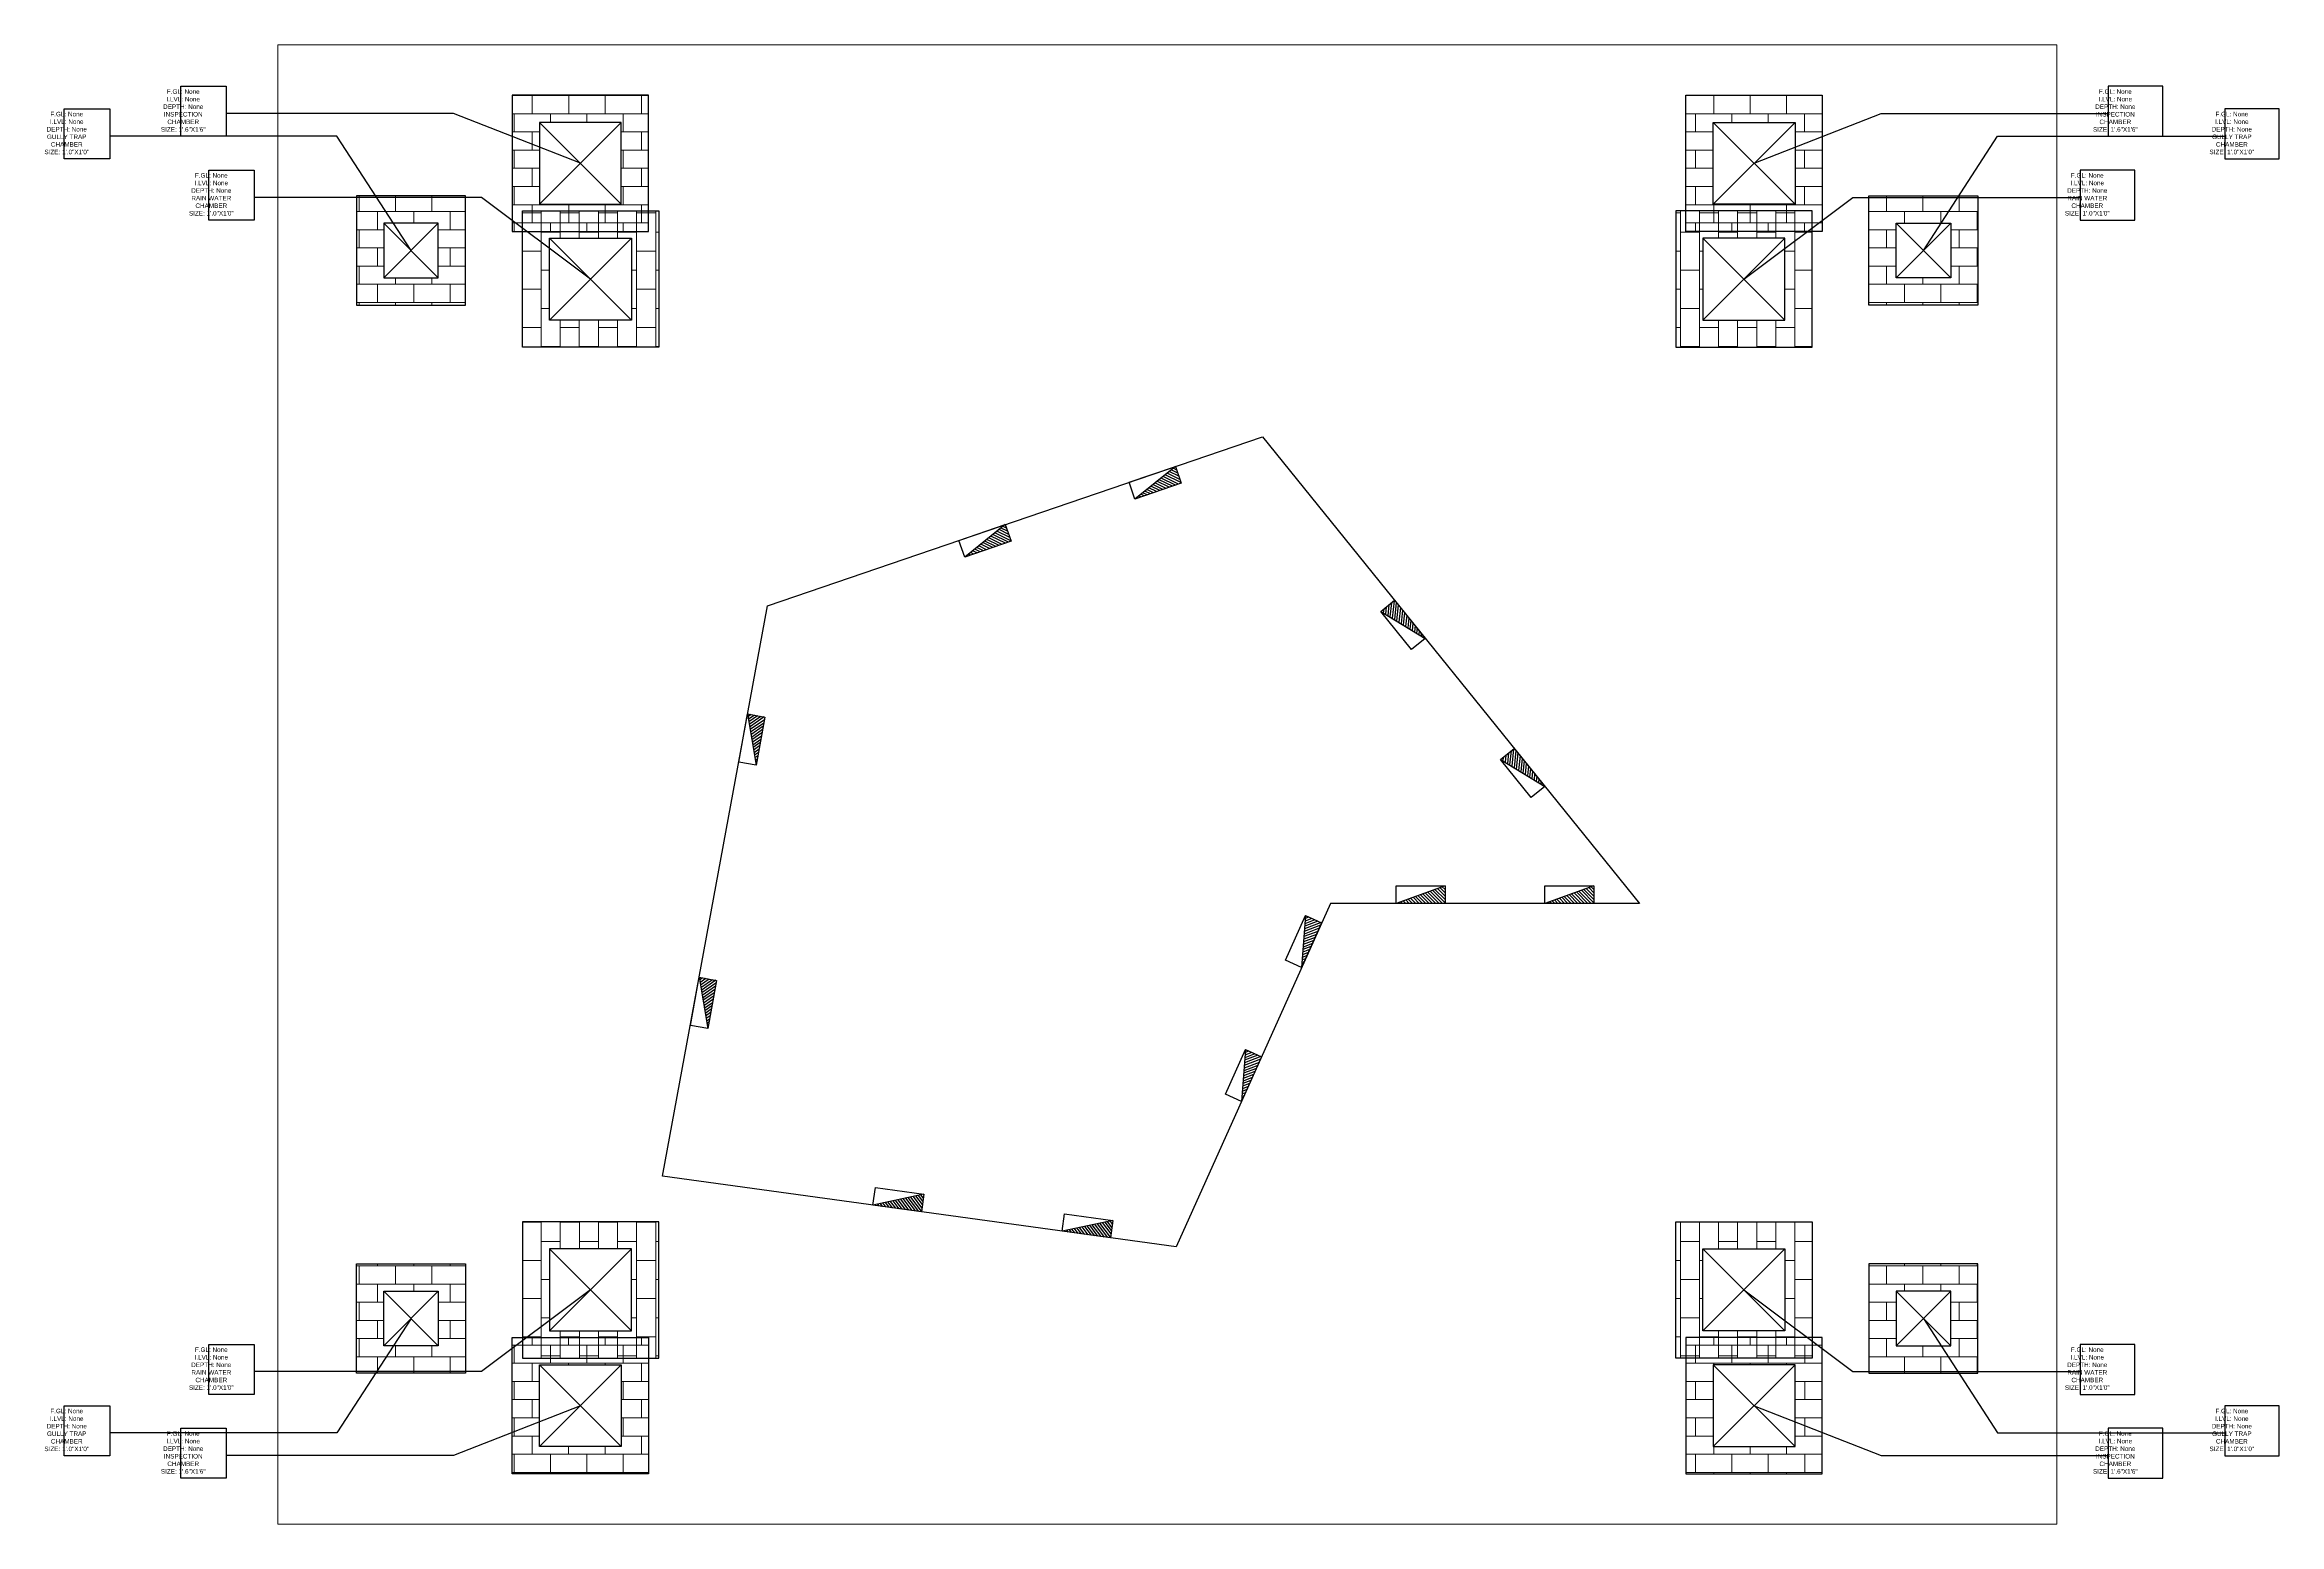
# Model space of a CAD drawing. Header units: millimetres. Extents: x 339 to 831, y 255 to 581.
import ezdxf

# ---------------------------------------------------------------- set-up
doc = ezdxf.new("R2010")
doc.units = ezdxf.units.MM
for name, color, linetype, lineweight in [('PP-OUTER', 4, 'Continuous', 15), ('PP-RWP', 150, 'Continuous', 15), ('PP-SWP', 1, 'Continuous', 20), ('PP-WWP', 3, 'Continuous', 20), ('SB', 6, 'Continuous', 30)]:
    doc.layers.add(name, color=color, linetype=linetype, lineweight=lineweight)
for name, color, linetype in [('PP-ROOM', 11, 'Continuous'), ('TextLayer', 7, 'Continuous'), ('TextLayerBoundry', 7, 'Continuous')]:
    doc.layers.add(name, color=color, linetype=linetype)
doc.styles.get("Standard").update_dxf_attribs({"font": 'arial.ttf'})

# ---------------------------------------------------------------- blocks, each defined once
blk = doc.blocks.new('GT 1')
at = {"layer": 'PP-WWP', "lineweight": 15}
h = blk.add_hatch(dxfattribs=at)
h.set_pattern_fill('AR-B816', color=9, scale=0.5, style=0)
h.set_pattern_definition([(0, (0, 0), (0, 4), []), (90, (0, 0), (-3.999999999999996, 4), [4, -4])])
h.paths.add_polyline_path([(376155.1063967842, 227649.4802232289), (376131.1039681962, 227649.480223229), (376131.1039681962, 227673.4826518168), (376155.1063967842, 227673.4826518168)])
h.paths.add_polyline_path([(376149.1057896372, 227667.4820446698), (376137.1045753433, 227667.4820446698), (376137.1045753433, 227655.4808303759), (376149.105789637, 227655.4808303759)], flags=16)
at = {"layer": 'PP-WWP', "lineweight": 30}
for p, q in [((376149.105789637, 227655.4808303759), (376137.1045753433, 227667.4820446698)), ((376137.1045753433, 227655.4808303759), (376149.1057896372, 227667.4820446698))]:
    blk.add_line(p, q, dxfattribs=at)
for points in [[(376155.1063967842, 227649.4802232289), (376155.1063967842, 227673.4826518168), (376131.1039681962, 227673.4826518168), (376131.1039681962, 227649.480223229)], [(376149.105789637, 227655.4808303759), (376149.1057896372, 227667.4820446698), (376137.1045753433, 227667.4820446698), (376137.1045753433, 227655.4808303759)]]:
    blk.add_lwpolyline(points, close=True, dxfattribs=at)
blk = doc.blocks.new('GHYTU')
at = {"layer": 'PP-RWP', "lineweight": 13, "ltscale": 30}
h = blk.add_hatch(dxfattribs=at)
h.set_pattern_fill('AR-B816', color=9, scale=0.0437500000004244, angle=-90.00000000009364, style=0)
h.set_pattern_definition([(270, (18204.31744541942, 19409.05260894233), (0.3500000000033954, -5.721e-13), []), (359.9999999999064, (18204.31744541942, 19409.05260894233), (0.3500000000039675, 0.3500000000028232), [0.3500000000033954, -0.3500000000033954])])
h.paths.add_polyline_path([(1084.106445236244, 356.8383337718769), (1086.606445236259, 356.8383337718769), (1086.606445236259, 354.3383337718625), (1084.106445236244, 354.3383337718625)])
h.paths.add_polyline_path([(1084.606445236244, 354.8383337718624), (1086.106445236255, 354.8383337718624), (1086.106445236259, 356.3383337718806), (1084.606445236244, 356.3383337718806)], flags=16)
at = {"layer": 'PP-RWP', "lineweight": 30, "ltscale": 30}
for p, q in [((1086.106445236259, 356.3383337718769), (1084.606445236244, 354.8383337718624)), ((1086.106445236259, 354.8383337718624), (1084.606445236244, 356.3383337718769))]:
    blk.add_line(p, q, dxfattribs=at)
for points in [[(1084.106445236244, 356.8383337718769), (1084.106445236244, 354.3383337718625), (1086.606445236259, 354.3383337718625), (1086.606445236259, 356.8383337718769)], [(1084.606445236244, 356.3383337718769), (1084.606445236244, 354.8383337718624), (1086.106445236259, 354.8383337718624), (1086.106445236259, 356.3383337718769)]]:
    blk.add_lwpolyline(points, close=True, dxfattribs=at)
blk = doc.blocks.new('IC 1')
at = {"layer": 'PP-SWP', "lineweight": 15, "ltscale": 30}
h = blk.add_hatch(dxfattribs=at)
h.set_pattern_fill('AR-B816', color=9, scale=6.000607146966712, style=0)
h.set_pattern_definition([(179.999999999925, (376164.1073075047, 227652.4805268024), (5.2382e-12, 4.000404764649728), []), (90, (376164.1073075047, 227652.4805268024), (4.000404764654962, 4.000404764644491), [4.000404764649728, -4.000404764649728])])
h.paths.add_polyline_path([(376179.1088253719, 227667.4820446698), (376179.1088253719, 227637.4790089349), (376149.105789637, 227637.479008935), (376149.1057896372, 227667.4820446698)])
h.paths.add_polyline_path([(376155.1063967842, 227661.4814375228), (376155.1063967842, 227643.479616082), (376173.108218225, 227643.479616082), (376173.108218225, 227661.4814375228)], flags=16)
at = {"layer": 'PP-SWP', "linetype": 'Continuous', "lineweight": 30, "ltscale": 30}
for p, q in [((376173.108218225, 227661.4814375228), (376155.1063967842, 227643.479616082)), ((376173.108218225, 227643.479616082), (376155.1063967842, 227661.4814375228))]:
    blk.add_line(p, q, dxfattribs=at)
for points in [[(376179.1088253719, 227667.4820446698), (376149.1057896372, 227667.4820446698), (376149.105789637, 227637.479008935), (376179.1088253719, 227637.4790089349)], [(376173.108218225, 227661.4814375228), (376155.1063967842, 227661.4814375228), (376155.1063967842, 227643.479616082), (376173.108218225, 227643.479616082)]]:
    blk.add_lwpolyline(points, close=True, dxfattribs=at)
blk = doc.blocks.new('CCDD')
at = {"layer": 'SB'}
for p, q in [((289471.2230616091, 2357.333353498018), (289491.1123911296, 2350.152471313402)), ((289491.1123911296, 2357.333353498018), (289471.2230616091, 2357.333353498018)), ((289471.2230616091, 2357.333353498018), (289471.2230616091, 2350.152471313402)), ((289491.1123911296, 2350.152471313402), (289491.1123911296, 2357.333353498018)), ((289471.2230616091, 2350.152471313402), (289491.1123911296, 2350.152471313402))]:
    blk.add_line(p, q, dxfattribs=at)
at = {"layer": 'SB', "color": 1, "lineweight": 25, "ltscale": 30}
for p, q in [((289471.2230616091, 2357.173597033633), (289471.3404396705, 2357.290975094732)), ((289471.2230616091, 2355.822810844506), (289472.3329044478, 2356.932653682684)), ((289471.2230616091, 2354.472024655311), (289473.3253692248, 2356.574332270869)), ((289471.2230616091, 2353.121238466268), (289474.317834002, 2356.216010858741)), ((289471.2230616091, 2351.770452277143), (289475.310298779, 2355.857689446892)), ((289471.2230616091, 2350.419666088029), (289476.3027635562, 2355.499368034899)), ((289472.3066530236, 2350.152471313402), (289477.2952283333, 2355.14104662284)), ((289473.6574392128, 2350.152471313402), (289478.2876931104, 2354.782725210923)), ((289475.0082254017, 2350.152471313402), (289479.2801578875, 2354.424403799024)), ((289476.3590115911, 2350.152471313402), (289480.2726226647, 2354.066082387008)), ((289477.7097977802, 2350.152471313402), (289481.2650874417, 2353.707760974942)), ((289479.0605839693, 2350.152471313402), (289482.2575522188, 2353.349439563)), ((289480.4113701584, 2350.152471313402), (289483.2500169958, 2352.991118151091)), ((289481.7621563474, 2350.152471313402), (289484.2424817731, 2352.632796739191)), ((289483.1129425364, 2350.152471313402), (289485.2349465504, 2352.274475327106)), ((289484.4637287256, 2350.152471313402), (289486.2274113273, 2351.91615391528)), ((289485.8145149149, 2350.152471313402), (289487.2198761045, 2351.55783250321)), ((289487.1653011039, 2350.152471313402), (289488.2123408816, 2351.199511091311)), ((289488.516087293, 2350.152471313402), (289489.2048056588, 2350.841189679245)), ((289489.866873482, 2350.152471313402), (289490.1972704358, 2350.482868267284))]:
    blk.add_line(p, q, dxfattribs=at)

msp = doc.modelspace()

# ---------------------------------------------------------------- linework, layer by layer
for p, q in [((497.8857825763721, 457.303236383225), (606.8239560990625, 494.5096497666175)), ((606.8239560990625, 494.5096497666175), (689.7768881617098, 391.8314580109683)), ((474.8239560990622, 331.8314580109683), (497.8857825763719, 457.303236383225)), ((621.7585709541784, 391.8314580109683), (587.8635993213738, 316.2203754724818)), ((689.7768881617098, 391.8314580109683), (621.7585709541784, 391.8314580109683)), ((587.8635993213738, 316.2203754724818), (474.8239560990622, 331.8314580109683))]:
    msp.add_line(p, q)
at = {"layer": 'PP-OUTER'}
msp.add_lwpolyline([(390.1390820220813, 580.790436636386), (781.5969431386033, 580.790436636386), (781.5969431386033, 255.1939692148237), (390.1390820220813, 255.1939692148237)], close=True, dxfattribs=at)
at = {"layer": 'PP-ROOM'}
msp.add_lwpolyline([(497.8857825763719, 457.303236383225), (606.8239560990625, 494.5096497666175), (689.7768881617098, 391.8314580109683), (621.7585709541784, 391.8314580109683), (587.8635993213738, 316.2203754724818), (474.8239560990622, 331.8314580109683), (497.8857825763719, 457.303236383225)], dxfattribs=at)
at = {"layer": 'TextLayer'}
for p, q in [((428.792770587066, 565.6448927892224), (378.792770587066, 565.6448927892224)), ((456.7251007371815, 554.7002624900779), (428.792770587066, 565.6448927892224)), ((715.0109244235209, 554.7002624900779), (742.9432545736354, 565.6448927892249)), ((742.9432545736354, 565.6448927892249), (792.9432545736354, 565.6448927892249)), ((403.16029167175606, 560.6866458519743), (353.16029167175606, 560.6866458519743)), ((419.46919456560863, 535.5068983075907), (403.16029167175606, 560.6866458519743)), ((752.266830594861, 535.5068983075616), (768.5757334887903, 560.6866458518954)), ((768.5757334887903, 560.6866458518954), (818.5757334887903, 560.6866458518954)), ((434.9695362064119, 547.1975772500637), (384.9695362064119, 547.1975772500637)), ((458.97724070747427, 529.2078545009585), (434.9695362064119, 547.1975772500637)), ((712.7587844532045, 529.2078545009576), (736.7664889542674, 547.197577250062)), ((736.7664889542674, 547.197577250062), (786.7664889542674, 547.197577250062)), ((458.97724070747245, 306.7765513502536), (434.96953620641074, 288.78682860114765)), ((712.7587844532063, 306.77655135025543), (736.7664889542684, 288.78682860115003)), ((419.46919456566684, 300.4775075436628), (403.16029167180255, 275.2977599992869)), ((752.2668305949192, 300.4775075434882), (768.5757334888664, 275.2977599991659)), ((434.96953620641074, 288.78682860114765), (384.96953620641074, 288.78682860114765)), ((736.7664889542684, 288.78682860115003), (786.7664889542684, 288.78682860115003)), ((456.7251007371233, 281.28414336108835), (428.7927705870049, 270.33951306195144)), ((715.0109244234627, 281.2841433612339), (742.9432545735659, 270.3395130620581)), ((403.16029167180255, 275.2977599992869), (353.16029167180255, 275.2977599992869)), ((768.5757334888664, 275.2977599991659), (818.5757334888664, 275.2977599991659)), ((428.7927705870049, 270.33951306195144), (378.7927705870049, 270.33951306195144)), ((742.9432545735659, 270.3395130620581), (792.9432545735659, 270.3395130620581))]:
    msp.add_line(p, q, dxfattribs=at)
at = {"layer": 'TextLayerBoundry'}
for points in [[(378.792770587066, 560.6448927892224), (368.792770587066, 560.6448927892224), (368.792770587066, 571.6448927892224), (378.792770587066, 571.6448927892224), (378.792770587066, 560.6448927892224)], [(792.9432545736354, 560.6448927892249), (804.9432545736354, 560.6448927892249), (804.9432545736354, 571.6448927892249), (792.9432545736354, 571.6448927892249), (792.9432545736354, 560.6448927892249)], [(353.16029167175606, 555.6866458519743), (343.16029167175606, 555.6866458519743), (343.16029167175606, 566.6866458519743), (353.16029167175606, 566.6866458519743), (353.16029167175606, 555.6866458519743)], [(818.5757334887903, 555.6866458518954), (830.5757334887903, 555.6866458518954), (830.5757334887903, 566.6866458518954), (818.5757334887903, 566.6866458518954), (818.5757334887903, 555.6866458518954)], [(384.9695362064119, 542.1975772500637), (374.9695362064119, 542.1975772500637), (374.9695362064119, 553.1975772500637), (384.9695362064119, 553.1975772500637), (384.9695362064119, 542.1975772500637)], [(786.7664889542674, 542.197577250062), (798.7664889542674, 542.197577250062), (798.7664889542674, 553.197577250062), (786.7664889542674, 553.197577250062), (786.7664889542674, 542.197577250062)], [(384.96953620641074, 283.78682860114765), (374.96953620641074, 283.78682860114765), (374.96953620641074, 294.78682860114765), (384.96953620641074, 294.78682860114765), (384.96953620641074, 283.78682860114765)], [(786.7664889542684, 283.78682860115003), (798.7664889542684, 283.78682860115003), (798.7664889542684, 294.78682860115003), (786.7664889542684, 294.78682860115003), (786.7664889542684, 283.78682860115003)], [(353.16029167180255, 270.2977599992869), (343.16029167180255, 270.2977599992869), (343.16029167180255, 281.2977599992869), (353.16029167180255, 281.2977599992869), (353.16029167180255, 270.2977599992869)], [(818.5757334888664, 270.2977599991659), (830.5757334888664, 270.2977599991659), (830.5757334888664, 281.2977599991659), (818.5757334888664, 281.2977599991659), (818.5757334888664, 270.2977599991659)], [(378.7927705870049, 265.33951306195144), (368.7927705870049, 265.33951306195144), (368.7927705870049, 276.33951306195144), (378.7927705870049, 276.33951306195144), (378.7927705870049, 265.33951306195144)], [(792.9432545735659, 265.3395130620581), (804.9432545735659, 265.3395130620581), (804.9432545735659, 276.3395130620581), (792.9432545735659, 276.3395130620581), (792.9432545735659, 265.3395130620581)]]:
    msp.add_lwpolyline(points, dxfattribs=at)

# ---------------------------------------------------------------- block references
at = {"zscale": 0.5416434259248153}
for p, xscale, yscale, rotation in [((149375.3925881739, 49955.2250667744), -0.5416434259248153, 0.5416434259248153, 18.85693286422378), ((149337.9546568259, 49942.43862924836), -0.5416434259248153, 0.5416434259248153, 18.85693286422378), ((-96905.7922731444, 123220.1029047565), -0.5416434259248153, 0.5416434259248153, 128.9344815483486), ((29428.41819149338, 154535.9487345223), -0.5416434259248158, 0.5416434259248156, 79.83230177747095), ((-96879.46850439743, 123187.5196444915), -0.5416434259248153, 0.5416434259248153, 128.9344815483486), ((65917.9086425454, 142939.0945113551), -0.5416434259248153, 0.5416434259248153, 65.85423819235196), ((29417.76774487769, 154478.0031733311), -0.5416434259248156, 0.5416434259248153, 79.83230177747095), ((65904.68761997354, 142909.6017641785), -0.5416434259248153, 0.5416434259248153, 65.85423819235196), ((155673.6938013073, -22386.58140948073), -0.5416434259248153, 0.5416434259248153, 352.1370335489206), ((155715.3022019886, -22392.32764291545), -0.5416434259248153, 0.5416434259248153, 352.1370335489206)]:
    msp.add_blockref('CCDD', p, dxfattribs=dict(at, xscale=xscale, yscale=yscale, rotation=rotation))
at = {"xscale": -0.5416434259248153, "yscale": 0.5416434259248153, "zscale": 0.5416434259248153}
for p in [(157437.1866982768, -881.1131772172547), (157469.9423980848, -881.1131772172547)]:
    msp.add_blockref('CCDD', p, dxfattribs=at)
at = {"layer": 'PP-RWP', "yscale": 12.00298244384149, "zscale": 12.00298244384149}
for p, xscale in [((13486.49159818841, -3738.912672997642), -12.00298244384149), ((-12314.75557302773, -3738.912672997642), 12.00298244384149)]:
    msp.add_blockref('GHYTU', p, dxfattribs=dict(at, xscale=xscale))
at = {"layer": 'PP-RWP', "yscale": 12.00298244384149, "zscale": 12.00298244384149, "rotation": 180}
for p, xscale in [((13486.49159818841, 4574.897078848851), 12.00298244384149), ((-12314.75557302773, 4574.897078848851), -12.00298244384149)]:
    msp.add_blockref('GHYTU', p, dxfattribs=dict(at, xscale=xscale))
at = {"layer": 'PP-SWP', "color": 0, "linetype": 'Continuous', "lineweight": 13, "yscale": 1.000147330917084, "zscale": 1.000147330917084}
for p, xscale in [((-375762.802809671, -227131.3205130448), 1.000147330917084), ((376934.5388348317, -227131.3205130448), -1.000147330917084)]:
    msp.add_blockref('IC 1', p, dxfattribs=dict(at, xscale=xscale))
at = {"layer": 'PP-SWP', "color": 0, "linetype": 'Continuous', "lineweight": 13, "yscale": 1.000147330917084, "zscale": 1.000147330917084, "rotation": 180}
for p, xscale in [((-375762.802809671, 227967.304918896), -1.000147330917084), ((376934.5388348317, 227967.304918896), 1.000147330917084)]:
    msp.add_blockref('IC 1', p, dxfattribs=dict(at, xscale=xscale))
at = {"layer": 'PP-WWP', "color": 0, "linetype": 'Continuous', "lineweight": 13, "yscale": 1.000147330917084, "zscale": 1.000147330917084}
for p, xscale in [((-375779.053496566, -227159.5161140602), 1.000147330917084), ((376950.7895217265, -227159.5161140602), -1.000147330917084)]:
    msp.add_blockref('GT 1', p, dxfattribs=dict(at, xscale=xscale))
at = {"layer": 'PP-WWP', "color": 0, "linetype": 'Continuous', "lineweight": 13, "yscale": 1.000147330917084, "zscale": 1.000147330917084, "rotation": 180}
for p, xscale in [((-375779.053496566, 227995.5005199113), -1.000147330917084), ((376950.7895217265, 227995.5005199113), 1.000147330917084)]:
    msp.add_blockref('GT 1', p, dxfattribs=dict(at, xscale=xscale))

# ---------------------------------------------------------------- texts
at = {"layer": 'TextLayer', "char_height": 1, "attachment_point": 2}
for s, insert in [('\\P        F.GL: None\\P        I.LVL: None\\P        DEPTH: None\\P        INSPECTION\\P        CHAMBER\\P        SIZE: 1\'.6"X1\'6"\\P        ', (367.792770587066, 572.6448927892224)), ('\\P        F.GL: None\\P        I.LVL: None\\P        DEPTH: None\\P        INSPECTION\\P        CHAMBER\\P        SIZE: 1\'.6"X1\'6"\\P        ', (792.9432545736354, 572.6448927892249)), ('\\P        F.GL: None\\P        I.LVL: None\\P        DEPTH: None\\P        GULLY TRAP\\P        CHAMBER\\P        SIZE: 1\'.0"X1\'0"\\P        ', (342.16029167175606, 567.6866458519743)), ('\\P        F.GL: None\\P        I.LVL: None\\P        DEPTH: None\\P        GULLY TRAP\\P        CHAMBER\\P        SIZE: 1\'.0"X1\'0"\\P        ', (818.5757334887903, 567.6866458518954)), ('\\P        F.GL: None\\P        I.LVL: None\\P        DEPTH: None\\P        RAIN WATER\\P        CHAMBER\\P        SIZE: 1\'.0"X1\'0"\\P        ', (373.9695362064119, 554.1975772500637)), ('\\P        F.GL: None\\P        I.LVL: None\\P        DEPTH: None\\P        RAIN WATER\\P        CHAMBER\\P        SIZE: 1\'.0"X1\'0"\\P        ', (786.7664889542674, 554.197577250062)), ('\\P        F.GL: None\\P        I.LVL: None\\P        DEPTH: None\\P        RAIN WATER\\P        CHAMBER\\P        SIZE: 1\'.0"X1\'0"\\P        ', (373.96953620641074, 295.78682860114765)), ('\\P        F.GL: None\\P        I.LVL: None\\P        DEPTH: None\\P        RAIN WATER\\P        CHAMBER\\P        SIZE: 1\'.0"X1\'0"\\P        ', (786.7664889542684, 295.78682860115003)), ('\\P        F.GL: None\\P        I.LVL: None\\P        DEPTH: None\\P        GULLY TRAP\\P        CHAMBER\\P        SIZE: 1\'.0"X1\'0"\\P        ', (342.16029167180255, 282.2977599992869)), ('\\P        F.GL: None\\P        I.LVL: None\\P        DEPTH: None\\P        GULLY TRAP\\P        CHAMBER\\P        SIZE: 1\'.0"X1\'0"\\P        ', (818.5757334888664, 282.2977599991659)), ('\\P        F.GL: None\\P        I.LVL: None\\P        DEPTH: None\\P        INSPECTION\\P        CHAMBER\\P        SIZE: 1\'.6"X1\'6"\\P        ', (367.7927705870049, 277.33951306195144)), ('\\P        F.GL: None\\P        I.LVL: None\\P        DEPTH: None\\P        INSPECTION\\P        CHAMBER\\P        SIZE: 1\'.6"X1\'6"\\P        ', (792.9432545735659, 277.3395130620581))]:
    msp.add_mtext(s, dxfattribs=dict(at, insert=insert))

doc.saveas('drawing.dxf')
